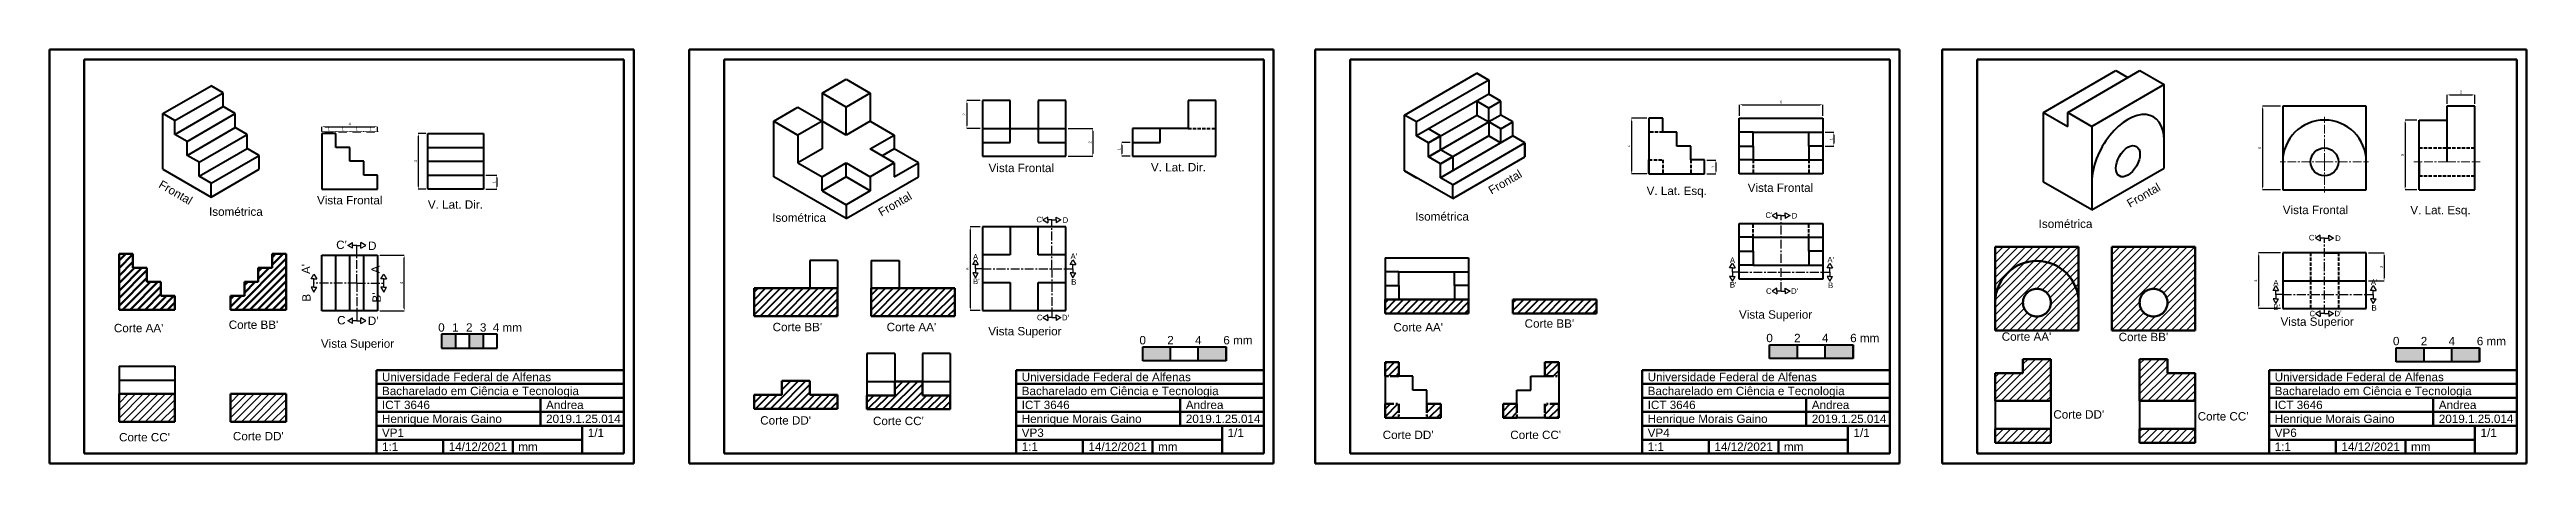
# Model space of a CAD drawing. Header units: centimetres. Extents: x 234 to 548, y 19 to 282.
# Drawn here: x 233.8 to 411.9, y 18.6 to 48.3 of the extents above; entities that cross this region are included whole.
import ezdxf
from ezdxf.enums import TextEntityAlignment as Align

# ---------------------------------------------------------------- set-up
doc = ezdxf.new("R2010")
doc.units = ezdxf.units.CM
doc.linetypes.add('ACAD_ISO02W100', pattern=[15, 12, -3])
doc.linetypes.add('CENTER', pattern=[50.8, 31.75, -6.35, 6.35, -6.35])
doc.layers.get('0').update_dxf_attribs({"lineweight": 50})
for name, color, linetype, lineweight in [('ARESTA', 6, 'Continuous', 40), ('ARESTA CORTE', 7, 'CENTER', 50), ('ARESTA NV', 6, 'ACAD_ISO02W100', 40), ('COTAS', 1, 'Continuous', 15), ('EIXOS', 5, 'CENTER', 30), ('HACHURA', 3, 'CENTER', 15), ('TEXTO', 4, 'Continuous', 30)]:
    doc.layers.add(name, color=color, linetype=linetype, lineweight=lineweight)
doc.styles.get("Standard").update_dxf_attribs({"font": 'arial.ttf'})
doc.styles.add('style1', font='arial.ttf', dxfattribs={"height": 0.6})
doc.styles.add('style1-5 cota', font='arial.ttf', dxfattribs={"height": 1})
doc.dimstyles.new('Copy of cota 1-5', dxfattribs={"dimtxt": 0.2, "dimasz": 0.2, "dimexe": 0, "dimexo": 0.1625, "dimgap": 0.1, "dimtad": 1, "dimtxsty": 'Standard', "dimcen": 0.09, "dimclrd": 256, "dimclre": 256, "dimclrt": 256, "dimadec": 0, "dimazin": 0, "dimtfac": 1, "dimtmove": 0, "dimatfit": 3, "dimfxl": 1, "dimarcsym": 0})
pattern_1 = [(45, (0, 17.9782), (-0.2694077, 0.2694077), [])]
pattern_2 = [(45, (160.63432, 9.60584), (-0.2694077, 0.2694077), [])]
pattern_3 = [(45, (162.33603, 13.42686), (-0.2694077, 0.2694077), [])]

msp = doc.modelspace()

# ---------------------------------------------------------------- texts
at = {"layer": 'ARESTA', "style": 'style1'}
for s, p in [('0', (261.974, 27.891)), ('1', (262.974, 27.891)), ('2', (263.974, 27.891)), ('3', (264.974, 27.891)), ('4 mm', (266.716, 27.891)), ('0', (312.39, 26.981)), ('2', (314.39, 26.981)), ('4', (316.39, 26.981)), ('6 mm', (319.235, 26.981)), ('0', (357.46, 27.135)), ('2', (359.46, 27.135)), ('4', (361.46, 27.135)), ('6 mm', (364.305, 27.135)), ('0', (402.512, 26.913)), ('2', (404.512, 26.913)), ('4', (406.512, 26.913)), ('6 mm', (409.357, 26.913))]:
    msp.add_text(s, height=0.6, dxfattribs=at).set_placement(p, align=Align.BOTTOM_CENTER)
at = {"layer": 'EIXOS', "transparency": 33554687, "style": 'style1'}
for s, p in [("A'", (252.715, 32.566)), ('A', (257.715, 32.539)), ('B', (252.746, 30.504)), ("B'", (257.794, 30.522))]:
    msp.add_text(s, height=0.6, rotation=90, dxfattribs=at).set_placement(p, align=Align.BOTTOM_CENTER)
at = {"layer": 'EIXOS', "transparency": 33554687, "attachment_point": 1, "style": 'style1'}
for s, insert, char_height, width in [("C'", (304.748, 36.318), 0.4, 1.2349), ('D', (306.638, 36.277), 0.4, 1.2349), ("C'", (357.165, 36.633), 0.4, 1.2349), ('D', (359.055, 36.592), 0.4, 1.2349), ('D', (256.7, 34.537), 0.6, 0.84792), ("C'", (396.237, 35.018), 0.4, 1.2349), ('D', (398.126, 34.977), 0.4, 1.2349), ('A', (300.19, 33.644), 0.4, 1.2349), ("A'", (307.201, 33.684), 0.4, 1.2349), ('A', (354.607, 33.398), 0.4, 1.2349), ("A'", (361.618, 33.438), 0.4, 1.2349), ("B'", (300.187, 31.883), 0.4, 1.2349), ('B', (307.25, 31.842), 0.4, 1.2349), ("B'", (354.604, 31.637), 0.4, 1.2349), ('C', (357.206, 31.186), 0.4, 1.2349), ("D'", (359.004, 31.182), 0.4, 1.2349), ('B', (361.667, 31.596), 0.4, 1.2349), ('A', (393.679, 31.783), 0.4, 1.2349), ("A'", (400.69, 31.823), 0.4, 1.2349), ('C', (254.476, 29.194), 0.6, 3.11525), ("D'", (256.681, 29.153), 0.6, 0.83277), ('C', (304.789, 29.288), 0.4, 1.2349), ("D'", (306.587, 29.283), 0.4, 1.2349), ("B'", (393.676, 30.022), 0.4, 1.2349), ('C', (396.278, 29.572), 0.4, 1.2349), ("D'", (398.076, 29.567), 0.4, 1.2349), ('B', (400.739, 29.981), 0.4, 1.2349)]:
    msp.add_mtext(s, dxfattribs=dict(at, insert=insert, char_height=char_height, width=width))
at = {"layer": 'EIXOS', "transparency": 33554687, "insert": (254.406, 34.604), "char_height": 0.6, "attachment_point": 1, "style": 'style1'}
msp.add_mtext("C'", dxfattribs=at)
at = {"layer": 'TEXTO', "style": 'style1'}
for s, p in [('Universidade Federal de Alfenas', (257.698, 25.115)), ('Universidade Federal de Alfenas', (303.694, 25.115)), ('Universidade Federal de Alfenas', (348.697, 25.115)), ('Universidade Federal de Alfenas', (393.778, 25.115)), ('Bacharelado em Ciência e Tecnologia', (257.698, 24.115)), ('Bacharelado em Ciência e Tecnologia', (303.694, 24.115)), ('Bacharelado em Ciência e Tecnologia', (348.697, 24.115)), ('Bacharelado em Ciência e Tecnologia', (393.778, 24.115)), ('Henrique Morais Gaino', (257.698, 22.115)), ('ICT 3646', (257.698, 23.115)), ('Andrea', (269.498, 23.115)), ('2019.1.25.014', (269.498, 22.115)), ('Henrique Morais Gaino', (303.694, 22.115)), ('ICT 3646', (303.694, 23.115)), ('Andrea', (315.494, 23.115)), ('2019.1.25.014', (315.494, 22.115)), ('Henrique Morais Gaino', (348.697, 22.115)), ('ICT 3646', (348.697, 23.115)), ('Andrea', (360.497, 23.115)), ('2019.1.25.014', (360.497, 22.115)), ('Henrique Morais Gaino', (393.778, 22.115)), ('ICT 3646', (393.778, 23.115)), ('Andrea', (405.578, 23.115)), ('2019.1.25.014', (405.578, 22.115)), ('VP1', (257.698, 21.115)), ('1:1', (257.698, 20.115)), ('14/12/2021', (262.498, 20.115)), ('mm', (267.498, 20.115)), ('1/1', (272.498, 21.115)), ('VP3', (303.694, 21.115)), ('1:1', (303.694, 20.115)), ('14/12/2021', (308.494, 20.115)), ('mm', (313.494, 20.115)), ('1/1', (318.494, 21.115)), ('VP4', (348.697, 21.115)), ('1:1', (348.697, 20.115)), ('14/12/2021', (353.497, 20.115)), ('mm', (358.497, 20.115)), ('1/1', (363.497, 21.115)), ('VP6', (393.778, 21.115)), ('1:1', (393.778, 20.115)), ('14/12/2021', (398.578, 20.115)), ('mm', (403.578, 20.115)), ('1/1', (408.578, 21.115))]:
    msp.add_text(s, height=0.6, dxfattribs=at).set_placement(p, align=Align.TOP_LEFT)
at = {"layer": 'TEXTO', "char_height": 0.6, "attachment_point": 1, "style": 'style1'}
for s, insert, width in [('Vista Frontal', (301.31, 40.122), 4.91589), ('Vista Frontal', (253.028, 37.805), 4.91589), ('Vista Frontal', (355.89, 38.703), 4.91589), ('Isométrica', (245.263, 36.985), 0.36801), ('Isométrica', (285.755, 36.555), 0.36801), ('Isométrica', (331.977, 36.643), 0.36801), ('Isométrica', (376.807, 36.114), 0.36801), ('Vista Frontal', (394.358, 37.107), 4.91589), ('Vista Superior', (355.262, 29.602), 5.49222), ('Vista Superior', (394.197, 29.09), 5.49222), ('Vista Superior', (253.308, 27.515), 5.49222), ('Vista Superior', (301.289, 28.403), 5.49222)]:
    msp.add_mtext(s, dxfattribs=dict(at, insert=insert, width=width))
for s, insert in [('V. Lat. Dir.', (312.982, 40.171)), ('V. Lat. Dir.', (260.998, 37.495)), ('V. Lat. Esq.', (348.621, 38.479)), ('V. Lat. Esq.', (403.529, 37.098))]:
    msp.add_mtext(s, dxfattribs=dict(at, insert=insert))
at = {"layer": 'TEXTO', "char_height": 0.6, "width": 1.78103, "attachment_point": 1, "style": 'style1-5 cota'}
for insert, rotation in [((337.166, 38.42), 30), ((241.885, 38.979), 330), ((293.3, 36.842), 30), ((383.07, 37.476), 30)]:
    msp.add_mtext('Frontal', dxfattribs=dict(at, insert=insert, rotation=rotation))
at = {"layer": 'TEXTO', "transparency": 33554687, "char_height": 0.6, "attachment_point": 1, "style": 'style1'}
for s, insert, width in [("Corte AA'", (238.423, 28.629), 4.91589), ("Corte BB'", (246.681, 28.869), 4.91589), ("Corte AA'", (330.42, 28.684), 4.91589), ("Corte BB'", (339.85, 28.956), 4.91589), ("Corte AA'", (374.154, 28.017), 5.49222), ("Corte BB'", (382.558, 27.99), 5.49222), ("Corte DD'", (284.892, 22.001), 4.91589), ("Corte CC'", (293.001, 21.962), 4.91589), ("Corte DD'", (377.864, 22.429), 5.49222), ("Corte CC'", (388.24, 22.294), 5.49222)]:
    msp.add_mtext(s, dxfattribs=dict(at, insert=insert, width=width))
at = {"layer": 'TEXTO', "transparency": 33554687, "char_height": 0.6, "style": 'style1'}
for s, insert, attachment_point in [("Corte BB'", (285.783, 28.703), 1), ("Corte AA'", (297.543, 28.703), 3), ("Corte CC'", (238.797, 20.794), 1), ("Corte DD'", (246.982, 20.869), 1), ("Corte DD'", (329.646, 20.962), 1), ("Corte CC'", (342.471, 20.962), 3)]:
    msp.add_mtext(s, dxfattribs=dict(at, insert=insert, attachment_point=attachment_point))

# ---------------------------------------------------------------- blocks, each defined once
blk = doc.blocks.new('*D12')
at = {"layer": 'COTAS', "lineweight": -2, "transparency": 16777216}
for p, q in [((260.84, 42.3), (260.31, 42.3)), ((260.31, 42.1), (260.31, 38.5)), ((260.84, 38.3), (260.31, 38.3))]:
    blk.add_line(p, q, dxfattribs=at)
at = {"layer": 'COTAS', "transparency": 16777216}
for points in [[(260.28, 42.1), (260.34, 42.1), (260.31, 42.3)], [(260.28, 38.5), (260.34, 38.5), (260.31, 38.3)]]:
    blk.add_solid(points, dxfattribs=at)
at = {"layer": 'Defpoints', "color": 0, "transparency": 16777216}
for p in [(261, 42.3), (260.31, 38.3), (261, 38.3)]:
    blk.add_point(p, dxfattribs=at)
at = {"layer": 'COTAS', "transparency": 16777216, "insert": (260.11, 40.3), "char_height": 0.2, "attachment_point": 5, "rotation": 90}
blk.add_mtext('4', dxfattribs=at)
blk = doc.blocks.new('*D13')
at = {"layer": 'COTAS', "lineweight": -2, "transparency": 16777216}
for p, q in [((265.16, 39.3), (265.95, 39.3)), ((265.16, 38.3), (265.95, 38.3)), ((265.95, 39.1), (265.95, 38.5))]:
    blk.add_line(p, q, dxfattribs=at)
at = {"layer": 'COTAS', "transparency": 16777216}
for points in [[(265.92, 39.1), (265.99, 39.1), (265.95, 39.3)], [(265.92, 38.5), (265.99, 38.5), (265.95, 38.3)]]:
    blk.add_solid(points, dxfattribs=at)
at = {"layer": 'Defpoints', "color": 0, "transparency": 16777216}
for p in [(265, 39.3), (265, 38.3), (265.95, 38.3)]:
    blk.add_point(p, dxfattribs=at)
at = {"layer": 'COTAS', "transparency": 16777216, "insert": (265.75, 38.8), "char_height": 0.2, "attachment_point": 5, "rotation": 90}
blk.add_mtext('1', dxfattribs=at)
blk = doc.blocks.new('*D14')
at = {"layer": 'COTAS', "lineweight": -2, "transparency": 16777216}
for p, q in [((257.55, 33.56), (259.3, 33.56)), ((259.3, 29.76), (259.3, 33.36)), ((257.55, 29.56), (259.3, 29.56))]:
    blk.add_line(p, q, dxfattribs=at)
at = {"layer": 'COTAS', "transparency": 16777216}
for points in [[(259.26, 33.36), (259.33, 33.36), (259.3, 33.56)], [(259.26, 29.76), (259.33, 29.76), (259.3, 29.56)]]:
    blk.add_solid(points, dxfattribs=at)
at = {"layer": 'Defpoints', "color": 0, "transparency": 16777216}
for p in [(257.38, 33.56), (259.3, 33.56), (257.38, 29.56)]:
    blk.add_point(p, dxfattribs=at)
at = {"layer": 'COTAS', "transparency": 16777216, "insert": (259.1, 31.56), "char_height": 0.2, "attachment_point": 5, "rotation": 90}
blk.add_mtext('4', dxfattribs=at)
blk = doc.blocks.new('*D36')
at = {"layer": 'COTAS', "lineweight": -2, "transparency": 16777216}
for p, q in [((253.38, 42.46), (253.38, 42.78)), ((253.58, 42.78), (257.18, 42.78)), ((257.38, 42.46), (257.38, 42.78))]:
    blk.add_line(p, q, dxfattribs=at)
at = {"layer": 'COTAS', "transparency": 16777216}
for points in [[(253.58, 42.82), (253.58, 42.75), (253.38, 42.78)], [(257.18, 42.82), (257.18, 42.75), (257.38, 42.78)]]:
    blk.add_solid(points, dxfattribs=at)
at = {"layer": 'Defpoints', "color": 0, "transparency": 16777216}
for p in [(257.38, 42.78), (253.38, 42.3), (257.38, 42.3)]:
    blk.add_point(p, dxfattribs=at)
at = {"layer": 'COTAS', "transparency": 16777216, "insert": (255.38, 42.98), "char_height": 0.2, "attachment_point": 5}
blk.add_mtext('4', dxfattribs=at)
blk = doc.blocks.new('*D37')
at = {"layer": 'COTAS', "lineweight": -2, "transparency": 16777216}
for p, q in [((253.38, 42.46), (253.38, 42.42)), ((253.58, 42.42), (254.18, 42.42)), ((254.38, 42.46), (254.38, 42.42))]:
    blk.add_line(p, q, dxfattribs=at)
at = {"layer": 'COTAS', "transparency": 16777216}
for points in [[(253.58, 42.46), (253.58, 42.39), (253.38, 42.42)], [(254.18, 42.46), (254.18, 42.39), (254.38, 42.42)]]:
    blk.add_solid(points, dxfattribs=at)
at = {"layer": 'Defpoints', "color": 0, "transparency": 16777216}
for p in [(253.38, 42.3), (254.38, 42.42), (254.38, 42.3)]:
    blk.add_point(p, dxfattribs=at)
at = {"layer": 'COTAS', "transparency": 16777216, "insert": (253.88, 42.62), "char_height": 0.2, "attachment_point": 5}
blk.add_mtext('1', dxfattribs=at)
blk = doc.blocks.new('*D38')
at = {"layer": 'COTAS', "lineweight": -2, "transparency": 16777216}
for p, q in [((254.38, 42.46), (254.38, 42.42)), ((254.58, 42.42), (255.18, 42.42)), ((255.38, 42.46), (255.38, 42.42))]:
    blk.add_line(p, q, dxfattribs=at)
at = {"layer": 'COTAS', "transparency": 16777216}
for points in [[(254.58, 42.46), (254.58, 42.39), (254.38, 42.42)], [(255.18, 42.46), (255.18, 42.39), (255.38, 42.42)]]:
    blk.add_solid(points, dxfattribs=at)
at = {"layer": 'Defpoints', "color": 0, "transparency": 16777216}
for p in [(254.38, 42.3), (255.38, 42.42), (255.38, 42.3)]:
    blk.add_point(p, dxfattribs=at)
at = {"layer": 'COTAS', "transparency": 16777216, "insert": (254.88, 42.62), "char_height": 0.2, "attachment_point": 5}
blk.add_mtext('1', dxfattribs=at)
blk = doc.blocks.new('*D39')
at = {"layer": 'COTAS', "lineweight": -2, "transparency": 16777216}
for p, q in [((255.38, 42.46), (255.38, 42.42)), ((255.58, 42.42), (256.18, 42.42)), ((256.38, 42.46), (256.38, 42.42))]:
    blk.add_line(p, q, dxfattribs=at)
at = {"layer": 'COTAS', "transparency": 16777216}
for points in [[(255.58, 42.46), (255.58, 42.39), (255.38, 42.42)], [(256.18, 42.46), (256.18, 42.39), (256.38, 42.42)]]:
    blk.add_solid(points, dxfattribs=at)
at = {"layer": 'Defpoints', "color": 0, "transparency": 16777216}
for p in [(255.38, 42.3), (256.38, 42.42), (256.38, 42.3)]:
    blk.add_point(p, dxfattribs=at)
at = {"layer": 'COTAS', "transparency": 16777216, "insert": (255.88, 42.62), "char_height": 0.2, "attachment_point": 5}
blk.add_mtext('1', dxfattribs=at)
blk = doc.blocks.new('*D40')
at = {"layer": 'COTAS', "lineweight": -2, "transparency": 16777216}
for p, q in [((256.38, 42.46), (256.38, 42.42)), ((256.58, 42.42), (257.18, 42.42)), ((257.38, 42.46), (257.38, 42.42))]:
    blk.add_line(p, q, dxfattribs=at)
at = {"layer": 'COTAS', "transparency": 16777216}
for points in [[(256.58, 42.46), (256.58, 42.39), (256.38, 42.42)], [(257.18, 42.46), (257.18, 42.39), (257.38, 42.42)]]:
    blk.add_solid(points, dxfattribs=at)
at = {"layer": 'Defpoints', "color": 0, "transparency": 16777216}
for p in [(256.38, 42.3), (257.38, 42.42), (257.38, 42.3)]:
    blk.add_point(p, dxfattribs=at)
at = {"layer": 'COTAS', "transparency": 16777216, "insert": (256.88, 42.62), "char_height": 0.2, "attachment_point": 5}
blk.add_mtext('1', dxfattribs=at)
blk = doc.blocks.new('*D2')
at = {"layer": 'COTAS', "lineweight": -2, "transparency": 16777216}
for p, q in [((300.71, 35.59), (299.99, 35.59)), ((299.99, 35.39), (299.99, 29.79)), ((300.71, 29.59), (299.99, 29.59))]:
    blk.add_line(p, q, dxfattribs=at)
at = {"layer": 'COTAS', "transparency": 16777216}
for points in [[(299.96, 35.39), (300.03, 35.39), (299.99, 35.59)], [(299.96, 29.79), (300.03, 29.79), (299.99, 29.59)]]:
    blk.add_solid(points, dxfattribs=at)
at = {"layer": 'Defpoints', "color": 0, "transparency": 16777216}
for p in [(300.87, 35.59), (299.99, 29.59), (300.87, 29.59)]:
    blk.add_point(p, dxfattribs=at)
at = {"layer": 'COTAS', "transparency": 16777216, "insert": (299.79, 32.59), "char_height": 0.2, "attachment_point": 5, "rotation": 90}
blk.add_mtext('6', dxfattribs=at)
blk = doc.blocks.new('*D3')
at = {"layer": 'COTAS', "lineweight": -2, "transparency": 16777216}
for p, q in [((300.71, 44.66), (299.75, 44.66)), ((299.75, 44.46), (299.75, 42.86)), ((300.71, 42.66), (299.75, 42.66))]:
    blk.add_line(p, q, dxfattribs=at)
at = {"layer": 'COTAS', "transparency": 16777216}
for points in [[(299.72, 44.46), (299.78, 44.46), (299.75, 44.66)], [(299.72, 42.86), (299.78, 42.86), (299.75, 42.66)]]:
    blk.add_solid(points, dxfattribs=at)
at = {"layer": 'Defpoints', "color": 0, "transparency": 16777216}
for p in [(300.87, 44.66), (299.75, 42.66), (300.87, 42.66)]:
    blk.add_point(p, dxfattribs=at)
at = {"layer": 'COTAS', "transparency": 16777216, "insert": (299.55, 43.66), "char_height": 0.2, "attachment_point": 5, "rotation": 90}
blk.add_mtext('2', dxfattribs=at)
blk = doc.blocks.new('*D4')
at = {"layer": 'COTAS', "lineweight": -2, "transparency": 16777216}
for p, q in [((307.03, 42.66), (308.8, 42.66)), ((308.8, 42.46), (308.8, 40.86)), ((307.03, 40.66), (308.8, 40.66))]:
    blk.add_line(p, q, dxfattribs=at)
at = {"layer": 'COTAS', "transparency": 16777216}
for points in [[(308.77, 42.46), (308.84, 42.46), (308.8, 42.66)], [(308.77, 40.86), (308.84, 40.86), (308.8, 40.66)]]:
    blk.add_solid(points, dxfattribs=at)
at = {"layer": 'Defpoints', "color": 0, "transparency": 16777216}
for p in [(306.87, 42.66), (306.87, 40.66), (308.8, 40.66)]:
    blk.add_point(p, dxfattribs=at)
at = {"layer": 'COTAS', "transparency": 16777216, "insert": (308.6, 41.66), "char_height": 0.2, "attachment_point": 5, "rotation": 90}
blk.add_mtext('2', dxfattribs=at)
blk = doc.blocks.new('*D5')
at = {"layer": 'COTAS', "lineweight": -2, "transparency": 16777216}
for p, q in [((311.49, 41.66), (310.89, 41.66)), ((310.89, 41.46), (310.89, 40.86)), ((311.49, 40.66), (310.89, 40.66))]:
    blk.add_line(p, q, dxfattribs=at)
at = {"layer": 'COTAS', "transparency": 16777216}
for points in [[(310.86, 41.46), (310.92, 41.46), (310.89, 41.66)], [(310.86, 40.86), (310.92, 40.86), (310.89, 40.66)]]:
    blk.add_solid(points, dxfattribs=at)
at = {"layer": 'Defpoints', "color": 0, "transparency": 16777216}
for p in [(311.65, 41.66), (310.89, 40.66), (311.65, 40.66)]:
    blk.add_point(p, dxfattribs=at)
at = {"layer": 'COTAS', "transparency": 16777216, "insert": (310.69, 41.16), "char_height": 0.2, "attachment_point": 5, "rotation": 90}
blk.add_mtext('1', dxfattribs=at)
blk = doc.blocks.new('*D6')
at = {"layer": 'COTAS', "lineweight": -2, "transparency": 16777216}
for p, q in [((348.63, 43.39), (347.54, 43.39)), ((347.54, 43.19), (347.54, 39.59)), ((348.63, 39.39), (347.54, 39.39))]:
    blk.add_line(p, q, dxfattribs=at)
at = {"layer": 'COTAS', "transparency": 16777216}
for points in [[(347.51, 43.19), (347.58, 43.19), (347.54, 43.39)], [(347.51, 39.59), (347.58, 39.59), (347.54, 39.39)]]:
    blk.add_solid(points, dxfattribs=at)
at = {"layer": 'Defpoints', "color": 0, "transparency": 16777216}
for p in [(348.79, 43.39), (347.54, 39.39), (348.79, 39.39)]:
    blk.add_point(p, dxfattribs=at)
at = {"layer": 'COTAS', "transparency": 16777216, "insert": (347.34, 41.39), "char_height": 0.2, "attachment_point": 5, "rotation": 90}
blk.add_mtext('4', dxfattribs=at)
blk = doc.blocks.new('*D7')
at = {"layer": 'COTAS', "lineweight": -2, "transparency": 16777216}
for p, q in [((352.95, 40.39), (353.6, 40.39)), ((352.95, 39.39), (353.6, 39.39)), ((353.6, 40.19), (353.6, 39.59))]:
    blk.add_line(p, q, dxfattribs=at)
at = {"layer": 'COTAS', "transparency": 16777216}
for points in [[(353.57, 40.19), (353.64, 40.19), (353.6, 40.39)], [(353.57, 39.59), (353.64, 39.59), (353.6, 39.39)]]:
    blk.add_solid(points, dxfattribs=at)
at = {"layer": 'Defpoints', "color": 0, "transparency": 16777216}
for p in [(352.79, 40.39), (352.79, 39.39), (353.6, 39.39)]:
    blk.add_point(p, dxfattribs=at)
at = {"layer": 'COTAS', "transparency": 16777216, "insert": (353.4, 39.89), "char_height": 0.2, "attachment_point": 5, "rotation": 90}
blk.add_mtext('1', dxfattribs=at)
blk = doc.blocks.new('*D8')
at = {"layer": 'COTAS', "lineweight": -2, "transparency": 16777216}
for p, q in [((355.29, 43.56), (355.29, 44.36)), ((355.49, 44.36), (361.09, 44.36)), ((361.29, 43.56), (361.29, 44.36))]:
    blk.add_line(p, q, dxfattribs=at)
at = {"layer": 'COTAS', "transparency": 16777216}
for points in [[(355.49, 44.39), (355.49, 44.33), (355.29, 44.36)], [(361.09, 44.39), (361.09, 44.33), (361.29, 44.36)]]:
    blk.add_solid(points, dxfattribs=at)
at = {"layer": 'Defpoints', "color": 0, "transparency": 16777216}
for p in [(355.29, 43.39), (361.29, 44.36), (361.29, 43.39)]:
    blk.add_point(p, dxfattribs=at)
at = {"layer": 'COTAS', "transparency": 16777216, "insert": (358.29, 44.56), "char_height": 0.2, "attachment_point": 5}
blk.add_mtext('6', dxfattribs=at)
blk = doc.blocks.new('*D17')
at = {"layer": 'COTAS', "lineweight": -2, "transparency": 16777216}
for p, q in [((361.45, 42.39), (362.08, 42.39)), ((361.45, 41.39), (362.08, 41.39)), ((362.08, 42.19), (362.08, 41.59))]:
    blk.add_line(p, q, dxfattribs=at)
at = {"layer": 'COTAS', "transparency": 16777216}
for points in [[(362.05, 42.19), (362.11, 42.19), (362.08, 42.39)], [(362.05, 41.59), (362.11, 41.59), (362.08, 41.39)]]:
    blk.add_solid(points, dxfattribs=at)
at = {"layer": 'Defpoints', "color": 0, "transparency": 16777216}
for p in [(361.29, 42.39), (361.29, 41.39), (362.08, 41.39)]:
    blk.add_point(p, dxfattribs=at)
at = {"layer": 'COTAS', "transparency": 16777216, "insert": (361.88, 41.89), "char_height": 0.2, "attachment_point": 5, "rotation": 90}
blk.add_mtext('1', dxfattribs=at)
blk = doc.blocks.new('*D9')
at = {"layer": 'COTAS', "lineweight": -2, "transparency": 16777216}
for p, q in [((394.2, 33.73), (392.61, 33.73)), ((392.61, 33.53), (392.61, 29.93)), ((394.2, 29.73), (392.61, 29.73))]:
    blk.add_line(p, q, dxfattribs=at)
at = {"layer": 'COTAS', "transparency": 16777216}
for points in [[(392.57, 33.53), (392.64, 33.53), (392.61, 33.73)], [(392.57, 29.93), (392.64, 29.93), (392.61, 29.73)]]:
    blk.add_solid(points, dxfattribs=at)
at = {"layer": 'Defpoints', "color": 0, "transparency": 16777216}
for p in [(394.36, 33.73), (392.61, 29.73), (394.36, 29.73)]:
    blk.add_point(p, dxfattribs=at)
at = {"layer": 'COTAS', "transparency": 16777216, "insert": (392.41, 31.73), "char_height": 0.2, "attachment_point": 5, "rotation": 90}
blk.add_mtext('4', dxfattribs=at)
blk = doc.blocks.new('*D10')
at = {"layer": 'COTAS', "lineweight": -2, "transparency": 16777216}
for p, q in [((394.2, 44.26), (392.9, 44.26)), ((392.9, 44.06), (392.9, 38.46)), ((394.2, 38.26), (392.9, 38.26))]:
    blk.add_line(p, q, dxfattribs=at)
at = {"layer": 'COTAS', "transparency": 16777216}
for points in [[(392.86, 44.06), (392.93, 44.06), (392.9, 44.26)], [(392.86, 38.46), (392.93, 38.46), (392.9, 38.26)]]:
    blk.add_solid(points, dxfattribs=at)
at = {"layer": 'Defpoints', "color": 0, "transparency": 16777216}
for p in [(394.36, 44.26), (392.9, 38.26), (394.36, 38.26)]:
    blk.add_point(p, dxfattribs=at)
at = {"layer": 'COTAS', "transparency": 16777216, "insert": (392.7, 41.26), "char_height": 0.2, "attachment_point": 5, "rotation": 90}
blk.add_mtext('6', dxfattribs=at)
blk = doc.blocks.new('*D11')
at = {"layer": 'COTAS', "lineweight": -2, "transparency": 16777216}
for p, q in [((404, 43.26), (403.15, 43.26)), ((403.15, 43.06), (403.15, 38.46)), ((404, 38.26), (403.15, 38.26))]:
    blk.add_line(p, q, dxfattribs=at)
at = {"layer": 'COTAS', "transparency": 16777216}
for points in [[(403.12, 43.06), (403.19, 43.06), (403.15, 43.26)], [(403.12, 38.46), (403.19, 38.46), (403.15, 38.26)]]:
    blk.add_solid(points, dxfattribs=at)
at = {"layer": 'Defpoints', "color": 0, "transparency": 16777216}
for p in [(404.17, 43.26), (403.15, 38.26), (404.17, 38.26)]:
    blk.add_point(p, dxfattribs=at)
at = {"layer": 'COTAS', "transparency": 16777216, "insert": (402.95, 40.76), "char_height": 0.2, "attachment_point": 5, "rotation": 90}
blk.add_mtext('5', dxfattribs=at)
blk = doc.blocks.new('*D15')
at = {"layer": 'COTAS', "lineweight": -2, "transparency": 16777216}
for p, q in [((400.52, 33.73), (401.64, 33.73)), ((401.64, 33.53), (401.64, 31.93)), ((400.52, 31.73), (401.64, 31.73))]:
    blk.add_line(p, q, dxfattribs=at)
at = {"layer": 'COTAS', "transparency": 16777216}
for points in [[(401.61, 33.53), (401.68, 33.53), (401.64, 33.73)], [(401.61, 31.93), (401.68, 31.93), (401.64, 31.73)]]:
    blk.add_solid(points, dxfattribs=at)
at = {"layer": 'Defpoints', "color": 0, "transparency": 16777216}
for p in [(400.36, 33.73), (400.36, 31.73), (401.64, 31.73)]:
    blk.add_point(p, dxfattribs=at)
at = {"layer": 'COTAS', "transparency": 16777216, "insert": (401.44, 32.73), "char_height": 0.2, "attachment_point": 5, "rotation": 90}
blk.add_mtext('2', dxfattribs=at)
blk = doc.blocks.new('*D16')
at = {"layer": 'COTAS', "lineweight": -2, "transparency": 16777216}
for p, q in [((406.17, 44.42), (406.17, 45.07)), ((406.37, 45.07), (407.97, 45.07)), ((408.17, 44.42), (408.17, 45.07))]:
    blk.add_line(p, q, dxfattribs=at)
at = {"layer": 'COTAS', "transparency": 16777216}
for points in [[(406.37, 45.1), (406.37, 45.03), (406.17, 45.07)], [(407.97, 45.1), (407.97, 45.03), (408.17, 45.07)]]:
    blk.add_solid(points, dxfattribs=at)
at = {"layer": 'Defpoints', "color": 0, "transparency": 16777216}
for p in [(408.17, 45.07), (406.17, 44.26), (408.17, 44.26)]:
    blk.add_point(p, dxfattribs=at)
at = {"layer": 'COTAS', "transparency": 16777216, "insert": (407.17, 45.27), "char_height": 0.2, "attachment_point": 5}
blk.add_mtext('2', dxfattribs=at)

# ---------------------------------------------------------------- dimensions: what is measured, and where the dimension line sits
at = {"layer": 'COTAS'}
for base, p1, p2, picture, middle in [((299.749, 42.658), (300.869, 44.658), (300.869, 42.658), '*D3', (299.548, 43.658)), ((347.543, 39.394), (348.791, 43.394), (348.791, 39.394), '*D6', (347.343, 41.394)), ((392.898, 38.259), (394.358, 44.259), (394.358, 38.259), '*D10', (392.695, 41.259)), ((403.155, 38.259), (404.165, 43.259), (404.165, 38.259), '*D11', (402.953, 40.759)), ((260.309, 38.3), (260.998, 42.3), (260.998, 38.3), '*D12', (260.109, 40.3)), ((308.802, 40.658), (306.869, 42.658), (306.869, 40.658), '*D4', (308.601, 41.658)), ((310.891, 40.658), (311.65, 41.658), (311.65, 40.658), '*D5', (310.691, 41.158)), ((362.081, 41.394), (361.286, 42.394), (361.286, 41.394), '*D17', (361.881, 41.894)), ((265.954, 38.3), (264.998, 39.3), (264.998, 38.3), '*D13', (265.754, 38.8)), ((353.602, 39.394), (352.791, 40.394), (352.791, 39.394), '*D7', (353.401, 39.894)), ((299.994, 29.587), (300.869, 35.587), (300.869, 29.587), '*D2', (299.792, 32.587)), ((259.296, 33.559), (257.384, 29.559), (257.384, 33.559), '*D14', (259.096, 31.559)), ((392.607, 29.726), (394.358, 33.726), (394.358, 29.726), '*D9', (392.407, 31.726)), ((401.642, 31.726), (400.358, 33.726), (400.358, 31.726), '*D15', (401.442, 32.726))]:
    dim = msp.add_linear_dim(base=base, p1=p1, p2=p2, angle=90, dimstyle='Copy of cota 1-5', dxfattribs=at)
    dim.commit()
    dim.dimension.update_dxf_attribs({"geometry": picture, "text_midpoint": middle})
for base, p1, p2, picture, middle in [((361.286, 44.361), (355.286, 43.394), (361.286, 43.394), '*D8', (358.286, 44.563)), ((408.165, 45.066), (406.165, 44.259), (408.165, 44.259), '*D16', (407.165, 45.267))]:
    dim = msp.add_linear_dim(base=base, p1=p1, p2=p2, dimstyle='Copy of cota 1-5', dxfattribs=at)
    dim.commit()
    dim.dimension.update_dxf_attribs({"geometry": picture, "text_midpoint": middle})
at = {"layer": 'COTAS', "transparency": 33554687}
for base, p1, p2, picture, middle in [((257.384, 42.785), (253.384, 42.3), (257.384, 42.3), '*D36', (255.384, 42.985)), ((254.384, 42.424), (253.384, 42.3), (254.384, 42.3), '*D37', (253.884, 42.624)), ((255.384, 42.424), (254.384, 42.3), (255.384, 42.3), '*D38', (254.884, 42.624)), ((256.384, 42.424), (255.384, 42.3), (256.384, 42.3), '*D39', (255.884, 42.624)), ((257.384, 42.424), (256.384, 42.3), (257.384, 42.3), '*D40', (256.884, 42.624))]:
    dim = msp.add_linear_dim(base=base, p1=p1, p2=p2, dimstyle='Copy of cota 1-5', dxfattribs=at)
    dim.commit()
    dim.dimension.update_dxf_attribs({"geometry": picture, "text_midpoint": middle})

# ---------------------------------------------------------------- hatches: boundary and pattern name
at = {"layer": 'ARESTA', "transparency": 33554687}
h = msp.add_hatch(dxfattribs=at)
h.set_pattern_fill('ANSI31', color=3, scale=0.12)
h.set_pattern_definition([(45, (180.98694, 16.3387), (-0.2694077, 0.2694077), [])])
h.paths.add_polyline_path([(284.451, 31.19), (284.451, 29.19), (290.451, 29.19), (290.451, 31.19), (288.451, 31.19)])
h.paths.add_polyline_path([(298.874, 29.19), (298.874, 31.19), (294.874, 31.19), (292.874, 31.19), (292.874, 29.19)])
h = msp.add_hatch(dxfattribs=at)
h.set_pattern_fill('ANSI31', color=3, scale=0.12)
h.set_pattern_definition([(45, (180.98694, 21.39012), (-0.2694077, 0.2694077), [])])
h.paths.add_polyline_path([(330.817, 30.375), (329.817, 30.375), (329.817, 29.375), (335.817, 29.375), (335.817, 30.375), (334.817, 30.375)])
h = msp.add_hatch(dxfattribs=at)
h.set_pattern_fill('ANSI31', color=3, scale=0.12)
h.set_pattern_definition([(45, (190.17866, 21.39012), (-0.2694077, 0.2694077), [])])
h.paths.add_polyline_path([(340.008, 30.375), (339.008, 30.375), (339.008, 29.375), (345.008, 29.375), (345.008, 30.375), (344.008, 30.375)])
at = {"layer": 'ARESTA'}
h = msp.add_hatch(color=256, dxfattribs=at)
h.dxf.hatch_style = 1
h.paths.add_polyline_path([(261.974, 27.891), (261.974, 26.891), (262.974, 26.891), (262.974, 27.891)])
h.paths.add_polyline_path([(264.974, 27.891), (263.974, 27.891), (263.974, 26.891), (264.974, 26.891)])
h = msp.add_hatch(color=256, dxfattribs=at)
h.dxf.hatch_style = 1
h.paths.add_polyline_path([(312.39, 26.981), (312.39, 25.981), (314.39, 25.981), (314.39, 26.981)])
h.paths.add_polyline_path([(316.39, 26.981), (316.39, 25.981), (318.39, 25.981), (318.39, 26.981)])
h = msp.add_hatch(color=256, dxfattribs=at)
h.dxf.hatch_style = 1
h.paths.add_polyline_path([(357.46, 27.135), (357.46, 26.135), (359.46, 26.135), (359.46, 27.135)])
h.paths.add_polyline_path([(361.46, 27.135), (361.46, 26.135), (363.46, 26.135), (363.46, 27.135)])
h = msp.add_hatch(color=256, dxfattribs=at)
h.dxf.hatch_style = 1
h.paths.add_polyline_path([(402.512, 26.913), (402.512, 25.913), (404.512, 25.913), (404.512, 26.913)])
h.paths.add_polyline_path([(406.512, 26.913), (406.512, 25.913), (408.512, 25.913), (408.512, 26.913)])
at = {"layer": 'ARESTA', "transparency": 33554687}
h = msp.add_hatch(dxfattribs=at)
h.set_pattern_fill('ANSI31', color=3, scale=0.12)
h.set_pattern_definition(pattern_3)
h.paths.add_polyline_path([(333.817, 22.878), (332.817, 22.878), (332.817, 21.878), (333.817, 21.878)])
h.paths.add_polyline_path([(330.817, 22.878), (329.817, 22.878), (329.817, 21.878), (330.817, 21.878)])
h.paths.add_polyline_path([(330.817, 25.878), (329.817, 25.878), (329.817, 24.878), (330.817, 24.878)])
h = msp.add_hatch(dxfattribs=at)
h.set_pattern_fill('ANSI31', color=3, scale=0.12)
h.set_pattern_definition(pattern_3)
h.paths.add_polyline_path([(338.301, 22.878), (339.301, 22.878), (339.301, 21.878), (338.301, 21.878)])
h.paths.add_polyline_path([(341.301, 22.878), (342.301, 22.878), (342.301, 21.878), (341.301, 21.878)])
h.paths.add_polyline_path([(341.301, 25.878), (342.301, 25.878), (342.301, 24.878), (341.301, 24.878)])
h = msp.add_hatch(dxfattribs=at)
h.set_pattern_fill('ANSI31', color=3, scale=0.12)
h.set_pattern_definition(pattern_2)
h.paths.add_polyline_path([(290.451, 22.536), (290.451, 23.536), (288.451, 23.536), (288.451, 24.536), (286.451, 24.536), (286.451, 23.536), (284.451, 23.536), (284.451, 22.536)])
h = msp.add_hatch(dxfattribs=at)
h.set_pattern_fill('ANSI31', color=3, scale=0.12)
h.set_pattern_definition(pattern_2)
h.paths.add_polyline_path([(294.56, 23.497), (292.56, 23.497), (292.56, 22.497), (298.56, 22.497), (298.56, 23.497), (296.56, 23.497), (296.56, 24.497), (294.56, 24.497)])
at = {"layer": 'ARESTA CORTE', "transparency": 33554687}
h = msp.add_hatch(dxfattribs=at)
h.set_pattern_fill('ANSI31', color=3, scale=0.12)
h.set_pattern_definition(pattern_1)
h.paths.add_polyline_path([(238.797, 29.648), (242.797, 29.648), (242.797, 30.648), (241.797, 30.648), (241.797, 31.648), (240.797, 31.648), (240.797, 32.648), (239.797, 32.648), (239.797, 33.648), (238.797, 33.648)])
h = msp.add_hatch(dxfattribs=at)
h.set_pattern_fill('ANSI31', color=3, scale=0.12)
h.set_pattern_definition(pattern_1)
h.paths.add_polyline_path([(250.806, 33.648), (249.806, 33.648), (249.806, 32.648), (248.806, 32.648), (248.806, 31.648), (247.806, 31.648), (247.806, 30.648), (246.806, 30.648), (246.806, 29.648), (250.806, 29.648)])
at = {"layer": 'EIXOS', "transparency": 33554687}
h = msp.add_hatch(dxfattribs=at)
h.set_pattern_fill('ANSI31', color=3, scale=0.12)
h.set_pattern_definition([(45, (181.07372, 17.16463), (-0.2694077, 0.2694077), [])])
h.paths.add_polyline_path([(373.679, 30.152), (373.679, 28.152), (379.679, 28.152), (379.679, 30.152, 1)])
h.paths.add_polyline_path([(377.679, 30.152, -1), (375.679, 30.152, -1)], flags=16)
h.paths.add_polyline_path([(379.679, 34.152), (373.679, 34.152), (373.679, 30.152, -1), (379.679, 30.152)])
h = msp.add_hatch(dxfattribs=at)
h.set_pattern_fill('ANSI31', color=3, scale=0.12)
h.set_pattern_definition([(45, (189.4601, 17.16463), (-0.2694077, 0.2694077), [])])
h.paths.add_polyline_path([(382.065, 30.152), (382.065, 28.152), (388.065, 28.152), (388.065, 30.152, 1)])
h.paths.add_polyline_path([(386.065, 30.152, -1), (384.065, 30.152, -1)], flags=16)
h.paths.add_polyline_path([(388.065, 34.152), (382.065, 34.152), (382.065, 30.152, -1), (388.065, 30.152)])
h = msp.add_hatch(dxfattribs=at)
h.set_pattern_fill('ANSI31', color=3, scale=0.12)
h.set_pattern_definition([(45, (162.71594, 8.90057), (-0.2694077, 0.2694077), [])])
h.paths.add_polyline_path([(377.679, 26.102), (375.679, 26.102), (375.679, 23.102), (377.679, 23.102)])
h.paths.add_polyline_path([(375.679, 25.102), (373.679, 25.102), (373.679, 23.102), (375.679, 23.102)])
h.paths.add_polyline_path([(377.679, 21.102), (373.679, 21.102), (373.679, 20.102), (377.679, 20.102)])
h = msp.add_hatch(dxfattribs=at)
h.set_pattern_fill('ANSI31', color=3, scale=0.12)
h.set_pattern_definition([(45, (166.23368, 8.90057), (-0.2694077, 0.2694077), [])])
h.paths.add_polyline_path([(384.065, 26.102), (386.065, 26.102), (386.065, 23.102), (384.065, 23.102)])
h.paths.add_polyline_path([(386.065, 25.102), (388.065, 25.102), (388.065, 23.102), (386.065, 23.102)])
h.paths.add_polyline_path([(384.065, 21.102), (388.065, 21.102), (388.065, 20.102), (384.065, 20.102)])
h = msp.add_hatch(dxfattribs=at)
h.set_pattern_fill('ANSI31', color=3, scale=0.12)
h.set_pattern_definition([(45, (-17.21522, 9.9392), (-0.2694077, 0.2694077), [])])
h.paths.add_polyline_path([(242.797, 23.599), (238.797, 23.599), (238.797, 21.599), (242.797, 21.599)])
h = msp.add_hatch(dxfattribs=at)
h.set_pattern_fill('ANSI31', color=3, scale=0.12)
h.set_pattern_definition([(45, (-16.23748, 9.9392), (-0.2694077, 0.2694077), [])])
h.paths.add_polyline_path([(250.806, 21.599), (250.806, 23.599), (246.806, 23.599), (246.806, 21.599)])

# ---------------------------------------------------------------- linework, layer by layer
for p, q in [((233.798, 18.615), (233.798, 48.315)), ((233.798, 48.315), (275.798, 48.315)), ((275.798, 48.315), (275.798, 18.615)), ((279.794, 18.615), (279.794, 48.315)), ((279.794, 48.315), (321.794, 48.315)), ((321.794, 48.315), (321.794, 18.615)), ((324.797, 18.615), (324.797, 48.315)), ((324.797, 48.315), (366.797, 48.315)), ((366.797, 48.315), (366.797, 18.615)), ((369.878, 18.615), (369.878, 48.315)), ((369.878, 48.315), (411.878, 48.315)), ((411.878, 48.315), (411.878, 18.615)), ((236.298, 19.315), (236.298, 47.615)), ((236.298, 47.615), (275.098, 47.615)), ((275.098, 47.615), (275.098, 19.315)), ((282.294, 19.315), (282.294, 47.615)), ((282.294, 47.615), (321.094, 47.615)), ((321.094, 47.615), (321.094, 19.315)), ((327.297, 19.315), (327.297, 47.615)), ((327.297, 47.615), (366.097, 47.615)), ((366.097, 47.615), (366.097, 19.315)), ((372.378, 19.315), (372.378, 47.615)), ((372.378, 47.615), (411.178, 47.615)), ((411.178, 47.615), (411.178, 19.315)), ((257.298, 19.315), (257.298, 25.315)), ((257.298, 25.315), (275.098, 25.315)), ((275.098, 25.315), (275.098, 19.315)), ((303.294, 19.315), (303.294, 25.315)), ((303.294, 25.315), (321.094, 25.315)), ((321.094, 25.315), (321.094, 19.315)), ((348.297, 19.315), (348.297, 25.315)), ((348.297, 25.315), (366.097, 25.315)), ((366.097, 25.315), (366.097, 19.315)), ((393.378, 19.315), (393.378, 25.315)), ((393.378, 25.315), (411.178, 25.315)), ((411.178, 25.315), (411.178, 19.315)), ((257.298, 24.315), (275.098, 24.315)), ((257.298, 23.315), (275.098, 23.315)), ((269.098, 23.315), (269.098, 21.315)), ((303.294, 24.315), (321.094, 24.315)), ((303.294, 23.315), (321.094, 23.315)), ((315.094, 23.315), (315.094, 21.315)), ((348.297, 24.315), (366.097, 24.315)), ((348.297, 23.315), (366.097, 23.315)), ((360.097, 23.315), (360.097, 21.315)), ((393.378, 24.315), (411.178, 24.315)), ((393.378, 23.315), (411.178, 23.315)), ((405.178, 23.315), (405.178, 21.315)), ((257.298, 22.315), (275.098, 22.315)), ((303.294, 22.315), (321.094, 22.315)), ((348.297, 22.315), (366.097, 22.315)), ((393.378, 22.315), (411.178, 22.315)), ((257.298, 21.315), (275.098, 21.315)), ((257.298, 20.315), (272.098, 20.315)), ((262.098, 20.315), (262.098, 19.315)), ((267.098, 20.315), (267.098, 19.315)), ((272.098, 21.315), (272.098, 19.315)), ((303.294, 21.315), (321.094, 21.315)), ((303.294, 20.315), (318.094, 20.315)), ((308.094, 20.315), (308.094, 19.315)), ((313.094, 20.315), (313.094, 19.315)), ((318.094, 21.315), (318.094, 19.315)), ((348.297, 21.315), (366.097, 21.315)), ((348.297, 20.315), (363.097, 20.315)), ((353.097, 20.315), (353.097, 19.315)), ((358.097, 20.315), (358.097, 19.315)), ((363.097, 21.315), (363.097, 19.315)), ((393.378, 21.315), (411.178, 21.315)), ((393.378, 20.315), (408.178, 20.315)), ((398.178, 20.315), (398.178, 19.315)), ((403.178, 20.315), (403.178, 19.315)), ((408.178, 21.315), (408.178, 19.315)), ((275.798, 18.615), (233.798, 18.615)), ((275.098, 19.315), (236.298, 19.315)), ((275.098, 19.315), (257.298, 19.315)), ((257.298, 19.315), (275.098, 19.315)), ((321.794, 18.615), (279.794, 18.615)), ((321.094, 19.315), (282.294, 19.315)), ((321.094, 19.315), (303.294, 19.315)), ((303.294, 19.315), (321.094, 19.315)), ((366.797, 18.615), (324.797, 18.615)), ((366.097, 19.315), (327.297, 19.315)), ((366.097, 19.315), (348.297, 19.315)), ((348.297, 19.315), (366.097, 19.315)), ((411.878, 18.615), (369.878, 18.615)), ((411.178, 19.315), (372.378, 19.315)), ((411.178, 19.315), (393.378, 19.315)), ((393.378, 19.315), (411.178, 19.315))]:
    msp.add_line(p, q)
at = {"ltscale": 0.02, "transparency": 33554687}
for p, q in [((373.679, 23.102), (377.679, 23.102)), ((388.065, 23.102), (384.065, 23.102)), ((373.679, 21.102), (377.679, 21.102)), ((388.065, 21.102), (384.065, 21.102))]:
    msp.add_line(p, q, dxfattribs=at)
at = {"layer": 'ARESTA'}
for p, q in [((332.082, 44.121), (336.413, 46.621)), ((336.413, 46.621), (337.279, 46.121)), ((337.279, 46.121), (336.413, 46.621)), ((377.164, 43.806), (382.36, 46.806)), ((378.896, 43.806), (384.092, 46.806)), ((382.36, 46.806), (383.226, 46.306)), ((384.092, 46.806), (385.824, 45.806)), ((241.949, 43.725), (245.414, 45.725)), ((242.815, 43.225), (246.28, 45.225)), ((246.28, 45.225), (245.414, 45.725)), ((246.28, 44.225), (246.28, 45.225)), ((289.335, 45.183), (291.067, 46.183)), ((291.067, 44.183), (289.335, 45.183)), ((289.335, 45.183), (289.335, 43.183)), ((291.067, 46.183), (292.799, 45.183)), ((292.799, 45.183), (291.067, 44.183)), ((292.799, 45.183), (292.799, 43.183)), ((300.869, 44.658), (300.869, 40.658)), ((302.869, 44.658), (300.869, 44.658)), ((302.869, 41.658), (302.869, 44.658)), ((306.869, 44.658), (304.869, 44.658)), ((304.869, 44.658), (304.869, 42.658)), ((306.869, 40.658), (306.869, 44.658)), ((317.65, 44.658), (315.65, 44.658)), ((315.65, 44.658), (315.65, 42.658)), ((317.65, 40.658), (317.65, 44.658)), ((337.279, 46.121), (332.082, 43.121)), ((337.279, 45.121), (332.082, 42.121)), ((337.279, 44.121), (336.413, 44.621)), ((336.413, 44.621), (336.413, 43.621)), ((337.279, 46.121), (337.279, 45.121)), ((338.145, 44.621), (337.279, 45.121)), ((338.145, 44.621), (337.279, 45.121)), ((338.145, 44.621), (337.279, 44.121)), ((338.145, 43.621), (338.145, 44.621)), ((385.824, 45.806), (380.628, 42.806)), ((385.824, 39.806), (385.824, 45.806)), ((241.949, 39.725), (241.949, 43.725)), ((242.815, 43.225), (241.949, 43.725)), ((242.815, 42.225), (246.28, 44.225)), ((242.815, 42.225), (242.815, 43.225)), ((243.681, 41.725), (247.146, 43.725)), ((247.146, 43.725), (246.28, 44.225)), ((247.146, 42.725), (247.146, 43.725)), ((285.871, 43.183), (287.603, 44.183)), ((285.871, 39.183), (285.871, 43.183)), ((285.871, 39.183), (285.871, 43.183)), ((285.871, 43.183), (287.603, 42.183)), ((287.603, 44.183), (289.335, 43.183)), ((289.335, 43.183), (287.603, 42.183)), ((289.335, 43.183), (289.335, 41.183)), ((291.067, 42.183), (289.335, 43.183)), ((291.067, 42.183), (291.067, 44.183)), ((292.799, 43.183), (291.067, 42.183)), ((292.799, 43.183), (294.531, 42.183)), ((331.216, 43.621), (332.082, 44.121)), ((331.216, 39.621), (331.216, 43.621)), ((332.082, 43.121), (331.216, 43.621)), ((332.082, 42.121), (332.082, 43.121)), ((332.948, 41.621), (336.413, 43.621)), ((332.948, 40.621), (337.279, 43.121)), ((336.413, 43.621), (337.279, 43.121)), ((337.279, 43.121), (337.279, 44.121)), ((338.145, 43.621), (337.279, 43.121)), ((338.145, 42.621), (337.279, 43.121)), ((337.279, 43.121), (337.279, 42.121)), ((339.011, 43.121), (338.145, 43.621)), ((338.145, 42.621), (339.011, 43.121)), ((339.011, 42.121), (339.011, 43.121)), ((348.791, 43.394), (348.791, 39.394)), ((349.791, 43.394), (348.791, 43.394)), ((349.791, 42.394), (349.791, 43.394)), ((355.286, 43.394), (361.286, 43.394)), ((355.286, 39.394), (355.286, 43.394)), ((361.286, 43.394), (361.286, 39.394)), ((377.164, 38.806), (377.164, 43.806)), ((377.164, 43.806), (378.896, 42.806)), ((378.896, 42.806), (378.896, 43.806)), ((378.896, 43.806), (380.628, 42.806)), ((380.628, 42.806), (380.628, 36.806)), ((394.358, 44.259), (394.358, 38.259)), ((400.358, 44.259), (394.358, 44.259)), ((400.358, 38.259), (400.358, 44.259)), ((404.165, 38.259), (404.165, 43.259)), ((404.165, 43.259), (406.165, 43.259)), ((408.165, 44.259), (406.165, 44.259)), ((406.165, 44.259), (406.165, 40.259)), ((408.165, 38.259), (408.165, 44.259)), ((243.681, 41.725), (242.815, 42.225)), ((243.681, 40.725), (247.146, 42.725)), ((243.681, 40.725), (243.681, 41.725)), ((244.547, 40.225), (248.012, 42.225)), ((244.547, 39.225), (248.012, 41.225)), ((248.012, 42.225), (247.146, 42.725)), ((248.012, 41.225), (248.012, 42.225)), ((248.878, 40.725), (248.012, 41.225)), ((253.384, 42.3), (253.384, 38.3)), ((254.384, 42.3), (253.384, 42.3)), ((254.384, 41.3), (254.384, 42.3)), ((255.384, 41.3), (254.384, 41.3)), ((255.384, 40.3), (255.384, 41.3)), ((260.998, 42.3), (264.998, 42.3)), ((260.998, 38.3), (260.998, 42.3)), ((260.998, 41.3), (264.998, 41.3)), ((264.998, 42.3), (264.998, 38.3)), ((287.603, 42.183), (287.603, 40.183)), ((289.335, 41.183), (287.603, 40.183)), ((294.531, 40.183), (292.799, 41.183)), ((294.531, 41.183), (293.665, 40.683)), ((294.531, 42.183), (294.531, 41.183)), ((296.263, 40.183), (294.531, 41.183)), ((300.869, 42.658), (302.869, 42.658)), ((300.869, 41.658), (302.869, 41.658)), ((302.869, 42.658), (304.869, 42.658)), ((304.869, 42.658), (304.869, 41.658)), ((304.869, 42.658), (306.869, 42.658)), ((304.869, 41.658), (306.869, 41.658)), ((315.65, 42.658), (311.65, 42.658)), ((311.65, 42.658), (311.65, 40.658)), ((311.65, 42.658), (311.65, 41.658)), ((311.65, 41.658), (313.65, 41.658)), ((313.65, 41.658), (313.65, 42.658)), ((332.948, 41.621), (332.082, 42.121)), ((333.814, 42.121), (332.948, 42.621)), ((333.814, 42.121), (332.948, 41.621)), ((332.948, 40.621), (332.948, 41.621)), ((333.814, 41.121), (332.948, 40.621)), ((339.011, 42.121), (333.814, 39.121)), ((333.814, 41.121), (333.814, 42.121)), ((337.279, 42.121), (333.814, 40.121)), ((334.681, 40.621), (333.814, 41.121)), ((334.681, 38.621), (339.877, 41.621)), ((338.145, 41.621), (338.145, 42.621)), ((339.877, 41.621), (339.011, 42.121)), ((339.877, 41.621), (339.011, 42.121)), ((339.877, 41.621), (339.877, 40.621)), ((339.877, 40.621), (339.877, 41.621)), ((350.791, 42.394), (349.791, 42.394)), ((350.791, 41.394), (350.791, 42.394)), ((351.791, 41.394), (350.791, 41.394)), ((351.791, 40.394), (351.791, 41.394)), ((356.286, 42.394), (355.286, 42.394)), ((355.286, 41.394), (356.286, 41.394)), ((356.286, 41.394), (356.286, 42.394)), ((356.286, 42.394), (360.286, 42.394)), ((356.286, 41.394), (356.286, 40.394)), ((360.286, 41.394), (360.286, 42.394)), ((360.286, 42.394), (361.286, 42.394)), ((361.286, 41.394), (360.286, 41.394)), ((360.286, 41.394), (360.286, 40.394)), ((241.949, 39.725), (245.414, 37.725)), ((244.547, 40.225), (243.681, 40.725)), ((244.547, 39.225), (244.547, 40.225)), ((245.414, 38.725), (244.547, 39.225)), ((245.414, 38.725), (248.878, 40.725)), ((245.414, 37.725), (248.878, 39.725)), ((248.878, 39.725), (248.878, 40.725)), ((256.384, 40.3), (255.384, 40.3)), ((256.384, 39.3), (256.384, 40.3)), ((257.384, 39.3), (256.384, 39.3)), ((257.384, 38.3), (257.384, 39.3)), ((260.998, 40.3), (264.998, 40.3)), ((260.998, 39.3), (264.998, 39.3)), ((291.067, 36.183), (285.871, 39.183)), ((287.603, 40.183), (289.335, 39.183)), ((291.067, 39.183), (289.335, 38.183)), ((289.335, 38.183), (289.335, 39.183)), ((291.067, 39.183), (291.067, 40.183)), ((291.067, 40.183), (292.799, 39.183)), ((291.067, 36.183), (296.263, 39.183)), ((292.799, 38.183), (291.067, 39.183)), ((294.531, 40.183), (292.799, 39.183)), ((292.799, 39.183), (292.799, 38.183)), ((294.531, 40.183), (294.531, 39.183)), ((294.531, 39.183), (296.263, 40.183)), ((296.263, 39.183), (296.263, 40.183)), ((300.869, 40.658), (306.869, 40.658)), ((311.65, 40.658), (317.65, 40.658)), ((334.681, 37.621), (331.216, 39.621)), ((331.216, 39.621), (332.082, 39.121)), ((333.814, 40.121), (332.948, 40.621)), ((333.814, 40.121), (334.681, 40.621)), ((333.814, 39.121), (333.814, 40.121)), ((334.681, 37.621), (339.877, 40.621)), ((334.681, 40.621), (334.681, 39.621)), ((348.791, 39.394), (352.791, 39.394)), ((352.791, 40.394), (351.791, 40.394)), ((352.791, 39.394), (352.791, 40.394)), ((356.286, 40.394), (355.286, 40.394)), ((361.286, 39.394), (355.286, 39.394)), ((356.286, 40.394), (360.286, 40.394)), ((360.286, 40.394), (361.286, 40.394)), ((380.628, 36.806), (385.824, 39.806)), ((245.414, 37.725), (245.414, 38.725)), ((253.384, 38.3), (257.384, 38.3)), ((264.998, 38.3), (260.998, 38.3)), ((289.335, 38.183), (291.067, 37.183)), ((292.799, 38.183), (291.067, 37.183)), ((334.681, 38.621), (333.814, 39.121)), ((334.681, 37.621), (334.681, 38.621)), ((380.628, 36.806), (377.164, 38.806)), ((394.358, 38.259), (400.358, 38.259)), ((404.165, 38.259), (408.165, 38.259)), ((291.067, 37.183), (291.067, 36.183)), ((355.286, 35.841), (361.286, 35.841)), ((355.286, 31.841), (355.286, 35.841)), ((361.286, 35.841), (361.286, 31.841)), ((302.869, 35.587), (300.869, 35.587)), ((300.869, 35.587), (300.869, 33.587)), ((304.869, 35.587), (302.869, 35.587)), ((302.869, 35.587), (302.869, 33.587)), ((304.869, 33.587), (304.869, 35.587)), ((306.869, 35.587), (304.869, 35.587)), ((306.869, 33.587), (306.869, 35.587)), ((356.286, 34.841), (355.286, 34.841)), ((355.286, 33.841), (356.286, 33.841)), ((356.286, 33.841), (356.286, 34.841)), ((356.286, 34.841), (360.286, 34.841)), ((356.286, 33.841), (356.286, 32.841)), ((360.286, 33.841), (360.286, 34.841)), ((360.286, 34.841), (361.286, 34.841)), ((361.286, 33.841), (360.286, 33.841)), ((360.286, 33.841), (360.286, 32.841)), ((253.384, 33.559), (257.384, 33.559)), ((253.384, 29.559), (253.384, 33.559)), ((254.384, 29.559), (254.384, 33.559)), ((255.384, 29.559), (255.384, 33.559)), ((256.384, 29.559), (256.384, 33.559)), ((257.384, 33.559), (257.384, 29.559)), ((300.869, 33.587), (300.869, 31.587)), ((302.869, 33.587), (300.869, 33.587)), ((306.869, 33.587), (304.869, 33.587)), ((306.869, 31.587), (306.869, 33.587)), ((356.286, 32.841), (355.286, 32.841)), ((356.286, 32.841), (360.286, 32.841)), ((360.286, 32.841), (361.286, 32.841)), ((394.358, 33.726), (394.358, 29.726)), ((400.358, 33.726), (394.358, 33.726)), ((400.358, 29.726), (400.358, 33.726)), ((300.869, 31.587), (302.869, 31.587)), ((300.869, 31.587), (300.869, 29.587)), ((302.869, 31.587), (302.869, 29.587)), ((304.869, 29.587), (304.869, 31.587)), ((304.869, 31.587), (306.869, 31.587)), ((306.869, 29.587), (306.869, 31.587)), ((361.286, 31.841), (355.286, 31.841)), ((394.358, 31.726), (400.358, 31.726)), ((257.384, 29.559), (253.384, 29.559)), ((300.869, 29.587), (302.869, 29.587)), ((302.869, 29.587), (304.869, 29.587)), ((304.869, 29.587), (306.869, 29.587)), ((394.358, 29.726), (400.358, 29.726)), ((261.974, 27.891), (261.974, 26.891)), ((265.974, 27.891), (261.974, 27.891)), ((261.974, 26.891), (265.974, 26.891)), ((262.974, 27.891), (262.974, 26.891)), ((263.974, 27.891), (263.974, 26.891)), ((264.974, 27.891), (264.974, 26.891)), ((265.974, 26.891), (265.974, 27.891)), ((312.39, 25.981), (312.39, 26.981)), ((312.39, 26.981), (314.39, 26.981)), ((314.39, 26.981), (316.39, 26.981)), ((314.39, 25.981), (314.39, 26.981)), ((316.39, 26.981), (318.39, 26.981)), ((316.39, 25.981), (316.39, 26.981)), ((318.39, 26.981), (318.39, 25.981)), ((318.39, 25.981), (318.39, 26.981)), ((357.46, 26.135), (357.46, 27.135)), ((357.46, 27.135), (359.46, 27.135)), ((359.46, 27.135), (361.46, 27.135)), ((359.46, 26.135), (359.46, 27.135)), ((361.46, 27.135), (363.46, 27.135)), ((361.46, 26.135), (361.46, 27.135)), ((363.46, 27.135), (363.46, 26.135)), ((363.46, 26.135), (363.46, 27.135)), ((402.512, 25.913), (402.512, 26.913)), ((402.512, 26.913), (404.512, 26.913)), ((404.512, 26.913), (406.512, 26.913)), ((404.512, 25.913), (404.512, 26.913)), ((406.512, 26.913), (408.512, 26.913)), ((406.512, 25.913), (406.512, 26.913)), ((408.512, 26.913), (408.512, 25.913)), ((408.512, 25.913), (408.512, 26.913)), ((318.39, 25.981), (312.39, 25.981)), ((363.46, 26.135), (357.46, 26.135)), ((408.512, 25.913), (402.512, 25.913))]:
    msp.add_line(p, q, dxfattribs=at)
at = {"layer": 'ARESTA', "transparency": 33554687}
for p, q in [((292.799, 41.183), (294.531, 42.183)), ((337.279, 42.121), (338.145, 41.621)), ((289.335, 39.183), (291.067, 40.183)), ((290.451, 33.19), (288.451, 33.19)), ((288.451, 33.19), (288.451, 31.19)), ((290.451, 33.19), (290.451, 31.19)), ((292.874, 33.19), (294.874, 33.19)), ((292.874, 33.19), (292.874, 31.19)), ((294.874, 33.19), (294.874, 31.19)), ((329.817, 33.375), (335.817, 33.375)), ((329.817, 33.375), (329.817, 30.375)), ((330.817, 32.375), (329.817, 32.375)), ((330.817, 31.375), (330.817, 32.375)), ((330.817, 32.375), (334.817, 32.375)), ((334.817, 31.375), (334.817, 32.375)), ((334.817, 32.375), (335.817, 32.375)), ((335.817, 33.375), (335.817, 30.375)), ((329.817, 31.375), (330.817, 31.375)), ((330.817, 31.375), (330.817, 30.375)), ((335.817, 31.375), (334.817, 31.375)), ((334.817, 31.375), (334.817, 30.375)), ((238.797, 25.599), (242.797, 25.599)), ((238.797, 25.599), (238.797, 23.599)), ((242.797, 25.599), (242.797, 23.599)), ((294.56, 26.497), (292.56, 26.497)), ((292.56, 26.497), (292.56, 23.497)), ((294.56, 26.497), (294.56, 24.497)), ((298.56, 26.497), (296.56, 26.497)), ((296.56, 26.497), (296.56, 24.497)), ((298.56, 26.497), (298.56, 24.497)), ((238.797, 24.599), (242.797, 24.599)), ((292.56, 24.497), (294.56, 24.497)), ((296.56, 24.497), (298.56, 24.497)), ((298.56, 24.497), (298.56, 23.497)), ((329.817, 24.878), (329.817, 22.878)), ((331.817, 24.878), (330.817, 24.878)), ((331.817, 23.878), (331.817, 24.878)), ((332.817, 23.878), (331.817, 23.878)), ((332.817, 22.878), (332.817, 23.878)), ((339.301, 22.878), (339.301, 23.878)), ((339.301, 23.878), (340.301, 23.878)), ((340.301, 23.878), (340.301, 24.878)), ((340.301, 24.878), (341.301, 24.878)), ((342.301, 24.878), (342.301, 22.878)), ((330.817, 21.878), (332.817, 21.878)), ((341.301, 21.878), (339.301, 21.878)), ((373.679, 23.102), (373.679, 21.102)), ((377.679, 23.102), (377.679, 21.102)), ((384.065, 23.102), (384.065, 21.102)), ((388.065, 23.102), (388.065, 21.102))]:
    msp.add_line(p, q, dxfattribs=at)
at = {"layer": 'ARESTA'}
msp.add_circle((397.358, 40.259), 1, dxfattribs=at)
msp.add_arc((397.358, 40.259), 3, 0, 180, dxfattribs=at)
msp.add_ellipse((383.226, 40.306), major_axis=(-1.837, -3.182), ratio=0.5773503, start_param=8.6393798, end_param=11.7809725, dxfattribs=at)
msp.add_ellipse((383.226, 40.306), major_axis=(-0.612, -1.061), ratio=0.5773503, dxfattribs=at)
at = {"layer": 'ARESTA CORTE', "transparency": 33554687}
for p, q in [((373.679, 34.152), (373.679, 28.152)), ((379.679, 34.152), (373.679, 34.152)), ((379.679, 28.152), (379.679, 34.152)), ((382.065, 34.152), (382.065, 28.152)), ((388.065, 34.152), (382.065, 34.152)), ((388.065, 28.152), (388.065, 34.152)), ((238.797, 33.648), (238.797, 29.648)), ((239.797, 33.648), (238.797, 33.648)), ((239.797, 32.648), (239.797, 33.648)), ((240.797, 32.648), (239.797, 32.648)), ((240.797, 31.648), (240.797, 32.648)), ((248.806, 31.648), (248.806, 32.648)), ((248.806, 32.648), (249.806, 32.648)), ((249.806, 32.648), (249.806, 33.648)), ((249.806, 33.648), (250.806, 33.648)), ((250.806, 33.648), (250.806, 29.648)), ((241.797, 31.648), (240.797, 31.648)), ((241.797, 30.648), (241.797, 31.648)), ((242.797, 30.648), (241.797, 30.648)), ((242.797, 29.648), (242.797, 30.648)), ((246.806, 29.648), (246.806, 30.648)), ((246.806, 30.648), (247.806, 30.648)), ((247.806, 30.648), (247.806, 31.648)), ((247.806, 31.648), (248.806, 31.648)), ((288.451, 31.19), (284.451, 31.19)), ((284.451, 31.19), (284.451, 29.19)), ((288.451, 31.19), (290.451, 31.19)), ((290.451, 31.19), (290.451, 29.19)), ((292.874, 31.19), (292.874, 29.19)), ((292.874, 31.19), (294.874, 31.19)), ((294.874, 31.19), (298.874, 31.19)), ((298.874, 31.19), (298.874, 29.19)), ((329.817, 29.375), (329.817, 30.375)), ((330.817, 30.375), (329.817, 30.375)), ((330.817, 30.375), (334.817, 30.375)), ((334.817, 30.375), (335.817, 30.375)), ((335.817, 30.375), (335.817, 29.375)), ((339.008, 29.375), (339.008, 30.375)), ((340.008, 30.375), (339.008, 30.375)), ((340.008, 30.375), (344.008, 30.375)), ((344.008, 30.375), (345.008, 30.375)), ((345.008, 30.375), (345.008, 29.375)), ((238.797, 29.648), (242.797, 29.648)), ((250.806, 29.648), (246.806, 29.648)), ((284.451, 29.19), (290.451, 29.19)), ((298.874, 29.19), (292.874, 29.19)), ((335.817, 29.375), (329.817, 29.375)), ((345.008, 29.375), (339.008, 29.375)), ((373.679, 28.152), (379.679, 28.152)), ((382.065, 28.152), (388.065, 28.152)), ((330.817, 25.878), (329.817, 25.878)), ((329.817, 25.878), (329.817, 24.878)), ((330.817, 25.878), (330.817, 24.878)), ((341.301, 25.878), (342.301, 25.878)), ((341.301, 25.878), (341.301, 24.878)), ((342.301, 25.878), (342.301, 24.878)), ((373.679, 25.102), (375.679, 25.102)), ((373.679, 23.102), (373.679, 25.102)), ((377.679, 26.102), (375.679, 26.102)), ((375.679, 26.102), (375.679, 25.102)), ((377.679, 23.102), (377.679, 26.102)), ((384.065, 26.102), (386.065, 26.102)), ((384.065, 23.102), (384.065, 26.102)), ((386.065, 26.102), (386.065, 25.102)), ((388.065, 25.102), (386.065, 25.102)), ((388.065, 23.102), (388.065, 25.102)), ((238.797, 23.599), (242.797, 23.599)), ((238.797, 23.599), (238.797, 21.599)), ((242.797, 21.599), (242.797, 23.599)), ((246.806, 23.599), (250.806, 23.599)), ((246.806, 23.599), (246.806, 21.599)), ((250.806, 23.599), (250.806, 23.599)), ((250.806, 23.599), (250.806, 21.599)), ((284.451, 23.536), (286.451, 23.536)), ((284.451, 23.536), (284.451, 22.536)), ((286.451, 24.536), (288.451, 24.536)), ((286.451, 24.536), (286.451, 23.536)), ((288.451, 24.536), (288.451, 23.536)), ((288.451, 23.536), (290.451, 23.536)), ((290.451, 23.536), (290.451, 22.536)), ((292.56, 23.497), (294.56, 23.497)), ((292.56, 23.497), (292.56, 22.497)), ((294.56, 24.497), (296.56, 24.497)), ((294.56, 23.497), (294.56, 24.497)), ((296.56, 24.497), (296.56, 23.497)), ((296.56, 23.497), (298.56, 23.497)), ((298.56, 22.497), (298.56, 23.497)), ((242.797, 21.599), (238.797, 21.599)), ((246.806, 21.599), (250.806, 21.599)), ((284.451, 22.536), (290.451, 22.536)), ((292.56, 22.497), (298.56, 22.497)), ((329.817, 22.878), (329.817, 21.878)), ((329.817, 21.878), (330.817, 21.878)), ((333.817, 22.878), (332.817, 22.878)), ((332.817, 21.878), (333.817, 21.878)), ((333.817, 21.878), (333.817, 22.878)), ((338.301, 21.878), (338.301, 22.878)), ((338.301, 22.878), (339.301, 22.878)), ((339.301, 21.878), (338.301, 21.878)), ((342.301, 21.878), (341.301, 21.878)), ((342.301, 22.878), (342.301, 21.878)), ((373.679, 20.102), (373.679, 21.102)), ((373.679, 20.102), (377.679, 20.102)), ((377.679, 20.102), (377.679, 21.102)), ((384.065, 20.102), (384.065, 21.102)), ((388.065, 20.102), (384.065, 20.102)), ((388.065, 20.102), (388.065, 21.102))]:
    msp.add_line(p, q, dxfattribs=at)
at = {"layer": 'ARESTA CORTE', "ltscale": 0.02, "transparency": 33554687}
for p, q in [((330.817, 24.878), (329.817, 24.878)), ((341.301, 24.878), (342.301, 24.878)), ((329.817, 22.878), (330.817, 22.878)), ((330.817, 22.878), (330.817, 21.878)), ((332.817, 22.878), (332.817, 21.878)), ((339.301, 22.878), (339.301, 21.878)), ((342.301, 22.878), (341.301, 22.878)), ((341.301, 22.878), (341.301, 21.878))]:
    msp.add_line(p, q, dxfattribs=at)
at = {"layer": 'ARESTA CORTE', "transparency": 33554687}
for centre in [(376.679, 30.152), (385.065, 30.152)]:
    msp.add_circle(centre, 1, dxfattribs=at)
msp.add_arc((376.679, 30.152), 3, 0, 180, dxfattribs=at)
at = {"layer": 'ARESTA NV', "ltscale": 0.02, "transparency": 33554687}
for p, q in [((315.65, 42.658), (317.65, 42.658)), ((349.791, 42.394), (348.791, 42.394)), ((404.165, 41.259), (408.165, 41.259)), ((348.791, 40.394), (349.791, 40.394)), ((349.791, 40.394), (349.791, 39.394)), ((351.791, 40.394), (351.791, 39.394)), ((356.286, 40.394), (356.286, 39.394)), ((360.286, 40.394), (360.286, 39.394)), ((404.165, 39.259), (408.165, 39.259)), ((356.286, 34.841), (356.286, 35.841)), ((360.286, 34.841), (360.286, 35.841)), ((396.358, 33.726), (396.358, 29.726)), ((398.358, 33.726), (398.358, 29.726))]:
    msp.add_line(p, q, dxfattribs=at)
at = {"layer": 'ARESTA NV', "transparency": 33554687}
for p, q in [((404.165, 40.259), (404.165, 41.259)), ((404.165, 40.259), (404.165, 39.259)), ((397.858, 33.726), (396.858, 33.726)), ((397.358, 33.726), (398.358, 33.726))]:
    msp.add_line(p, q, dxfattribs=at)
at = {"layer": 'ARESTA NV'}
msp.add_line((348.791, 39.394), (348.791, 40.394), dxfattribs=at)
at = {"layer": 'EIXOS', "transparency": 33554687}
for p, q in [((305.569, 36.288), (305.223, 36.088)), ((305.223, 36.088), (305.569, 35.888)), ((305.569, 36.088), (305.569, 36.288)), ((305.869, 36.088), (305.569, 36.088)), ((305.569, 36.088), (305.569, 35.888)), ((305.869, 36.088), (306.169, 36.088)), ((306.169, 36.088), (306.169, 36.288)), ((306.169, 36.288), (306.516, 36.088)), ((306.169, 36.088), (306.169, 35.888)), ((306.516, 36.088), (306.169, 35.888)), ((357.986, 36.603), (357.64, 36.403)), ((357.64, 36.403), (357.986, 36.203)), ((357.986, 36.403), (357.986, 36.603)), ((358.286, 36.403), (357.986, 36.403)), ((357.986, 36.403), (357.986, 36.203)), ((358.286, 36.403), (358.586, 36.403)), ((358.586, 36.403), (358.586, 36.603)), ((358.586, 36.603), (358.933, 36.403)), ((358.586, 36.403), (358.586, 36.203)), ((358.933, 36.403), (358.586, 36.203)), ((255.238, 34.259), (255.584, 34.459)), ((255.584, 34.059), (255.238, 34.259)), ((255.584, 34.259), (255.584, 34.459)), ((255.584, 34.259), (255.584, 34.459)), ((255.884, 34.259), (255.584, 34.259)), ((255.584, 34.059), (255.584, 34.259)), ((255.584, 34.059), (255.584, 34.259)), ((255.884, 34.259), (256.184, 34.259)), ((256.184, 34.259), (256.184, 34.459)), ((256.184, 34.259), (256.184, 34.459)), ((256.531, 34.259), (256.184, 34.459)), ((256.184, 34.059), (256.184, 34.259)), ((256.184, 34.059), (256.184, 34.259)), ((256.184, 34.059), (256.531, 34.259)), ((397.058, 34.988), (396.712, 34.788)), ((396.712, 34.788), (397.058, 34.588)), ((397.058, 34.788), (397.058, 34.988)), ((397.358, 34.788), (397.058, 34.788)), ((397.058, 34.788), (397.058, 34.588)), ((397.358, 34.788), (397.658, 34.788)), ((397.658, 34.788), (397.658, 34.988)), ((397.658, 34.988), (398.005, 34.788)), ((397.658, 34.788), (397.658, 34.588)), ((398.005, 34.788), (397.658, 34.588)), ((252.604, 31.859), (252.804, 32.205)), ((252.804, 32.205), (253.004, 31.859)), ((257.625, 31.859), (257.825, 32.205)), ((257.825, 32.205), (258.025, 31.859)), ((300.169, 32.887), (300.369, 33.234)), ((300.369, 32.887), (300.169, 32.887)), ((300.369, 32.287), (300.169, 32.287)), ((300.169, 32.287), (300.369, 31.941)), ((300.369, 33.234), (300.569, 32.887)), ((300.369, 32.587), (300.369, 32.887)), ((300.369, 32.887), (300.569, 32.887)), ((300.369, 32.587), (300.369, 32.287)), ((300.369, 32.287), (300.569, 32.287)), ((300.369, 31.941), (300.569, 32.287)), ((307.174, 32.887), (307.374, 33.234)), ((307.374, 32.887), (307.174, 32.887)), ((307.374, 32.287), (307.174, 32.287)), ((307.174, 32.287), (307.374, 31.941)), ((307.374, 33.234), (307.574, 32.887)), ((307.374, 32.587), (307.374, 32.887)), ((307.374, 32.887), (307.574, 32.887)), ((307.374, 32.587), (307.374, 32.287)), ((307.374, 32.287), (307.574, 32.287)), ((307.374, 31.941), (307.574, 32.287)), ((354.586, 32.641), (354.786, 32.987)), ((354.786, 32.641), (354.586, 32.641)), ((354.786, 32.987), (354.986, 32.641)), ((354.786, 32.341), (354.786, 32.641)), ((354.786, 32.641), (354.986, 32.641)), ((354.786, 32.341), (354.786, 32.041)), ((361.591, 32.641), (361.791, 32.987)), ((361.791, 32.641), (361.591, 32.641)), ((361.791, 32.987), (361.991, 32.641)), ((361.791, 32.341), (361.791, 32.641)), ((361.791, 32.641), (361.991, 32.641)), ((361.791, 32.341), (361.791, 32.041)), ((252.804, 31.859), (252.604, 31.859)), ((252.804, 31.259), (252.604, 31.259)), ((252.604, 31.259), (252.804, 30.912)), ((252.804, 31.559), (252.804, 31.859)), ((252.804, 31.859), (253.004, 31.859)), ((252.804, 31.259), (252.804, 31.559)), ((252.804, 31.259), (253.004, 31.259)), ((252.804, 30.912), (253.004, 31.259)), ((257.825, 31.859), (257.625, 31.859)), ((257.825, 31.259), (257.625, 31.259)), ((257.625, 31.259), (257.825, 30.912)), ((257.825, 31.559), (257.825, 31.859)), ((257.825, 31.859), (258.025, 31.859)), ((257.825, 31.259), (257.825, 31.559)), ((257.825, 31.259), (258.025, 31.259)), ((257.825, 30.912), (258.025, 31.259)), ((354.786, 32.041), (354.586, 32.041)), ((354.586, 32.041), (354.786, 31.695)), ((354.786, 32.041), (354.986, 32.041)), ((354.786, 31.695), (354.986, 32.041)), ((357.986, 31.182), (357.64, 30.982)), ((357.64, 30.982), (357.986, 30.782)), ((357.986, 30.982), (357.986, 31.182)), ((358.286, 30.982), (357.986, 30.982)), ((357.986, 30.982), (357.986, 30.782)), ((358.286, 30.982), (358.586, 30.982)), ((358.586, 30.982), (358.586, 31.182)), ((358.586, 31.182), (358.933, 30.982)), ((358.586, 30.982), (358.586, 30.782)), ((358.933, 30.982), (358.586, 30.782)), ((361.791, 32.041), (361.591, 32.041)), ((361.591, 32.041), (361.791, 31.695)), ((361.791, 32.041), (361.991, 32.041)), ((361.791, 31.695), (361.991, 32.041)), ((393.658, 31.026), (393.858, 31.373)), ((393.858, 31.026), (393.658, 31.026)), ((393.858, 30.426), (393.658, 30.426)), ((393.658, 30.426), (393.858, 30.08)), ((393.858, 31.373), (394.058, 31.026)), ((393.858, 30.726), (393.858, 31.026)), ((393.858, 31.026), (394.058, 31.026)), ((393.858, 30.726), (393.858, 30.426)), ((393.858, 30.426), (394.058, 30.426)), ((393.858, 30.08), (394.058, 30.426)), ((400.662, 31.026), (400.862, 31.373)), ((400.862, 31.026), (400.662, 31.026)), ((400.862, 30.426), (400.662, 30.426)), ((400.662, 30.426), (400.862, 30.08)), ((400.862, 31.373), (401.062, 31.026)), ((400.862, 30.726), (400.862, 31.026)), ((400.862, 31.026), (401.062, 31.026)), ((400.862, 30.726), (400.862, 30.426)), ((400.862, 30.426), (401.062, 30.426)), ((400.862, 30.08), (401.062, 30.426)), ((255.238, 28.859), (255.584, 29.059)), ((255.584, 28.659), (255.238, 28.859)), ((255.584, 28.859), (255.584, 29.059)), ((255.884, 28.859), (255.584, 28.859)), ((255.584, 28.659), (255.584, 28.859)), ((255.884, 28.859), (256.184, 28.859)), ((256.184, 28.859), (256.184, 29.059)), ((256.531, 28.859), (256.184, 29.059)), ((256.184, 28.659), (256.184, 28.859)), ((256.184, 28.659), (256.531, 28.859)), ((305.569, 29.283), (305.223, 29.083)), ((305.223, 29.083), (305.569, 28.883)), ((305.569, 29.083), (305.569, 29.283)), ((305.869, 29.083), (305.569, 29.083)), ((305.569, 29.083), (305.569, 28.883)), ((305.869, 29.083), (306.169, 29.083)), ((306.169, 29.083), (306.169, 29.283)), ((306.169, 29.283), (306.516, 29.083)), ((306.169, 29.083), (306.169, 28.883)), ((306.516, 29.083), (306.169, 28.883)), ((397.058, 29.567), (396.712, 29.367)), ((396.712, 29.367), (397.058, 29.167)), ((397.058, 29.367), (397.058, 29.567)), ((397.358, 29.367), (397.058, 29.367)), ((397.058, 29.367), (397.058, 29.167)), ((397.358, 29.367), (397.658, 29.367)), ((397.658, 29.367), (397.658, 29.567)), ((397.658, 29.567), (398.005, 29.367)), ((397.658, 29.367), (397.658, 29.167)), ((398.005, 29.367), (397.658, 29.167))]:
    msp.add_line(p, q, dxfattribs=at)
at = {"layer": 'EIXOS', "ltscale": 0.02, "transparency": 33554687}
for p, q in [((305.869, 32.587), (305.869, 36.088)), ((358.286, 30.982), (358.286, 36.403)), ((255.884, 31.559), (255.884, 34.259)), ((397.358, 29.367), (397.358, 34.788)), ((300.869, 32.587), (300.369, 32.587)), ((300.869, 32.587), (306.869, 32.587)), ((305.869, 32.587), (305.869, 29.083)), ((306.869, 32.587), (307.369, 32.587)), ((355.286, 32.341), (354.786, 32.341)), ((355.286, 32.341), (361.286, 32.341)), ((361.286, 32.341), (361.786, 32.341)), ((255.884, 31.559), (252.804, 31.559)), ((255.884, 31.559), (255.884, 28.859)), ((255.884, 31.559), (257.825, 31.559)), ((394.358, 30.726), (393.858, 30.726)), ((394.358, 30.726), (400.358, 30.726)), ((400.358, 30.726), (400.858, 30.726))]:
    msp.add_line(p, q, dxfattribs=at)
at = {"layer": 'HACHURA', "ltscale": 0.02, "transparency": 33554687}
for p, q in [((397.358, 40.259), (397.358, 43.486)), ((397.358, 40.259), (394.168, 40.259)), ((397.358, 40.259), (400.516, 40.259)), ((397.358, 40.259), (397.358, 38.052)), ((406.165, 40.259), (403.782, 40.259)), ((406.165, 40.259), (408.541, 40.259))]:
    msp.add_line(p, q, dxfattribs=at)

msp.set_redraw_order([(e.dxf.handle, doc.entitydb.next_handle()) for e in msp.query("TEXT MTEXT ATTDEF DIMENSION ARC_DIMENSION")])  # texts and dimensions are drawn at this point

doc.saveas('drawing.dxf')
